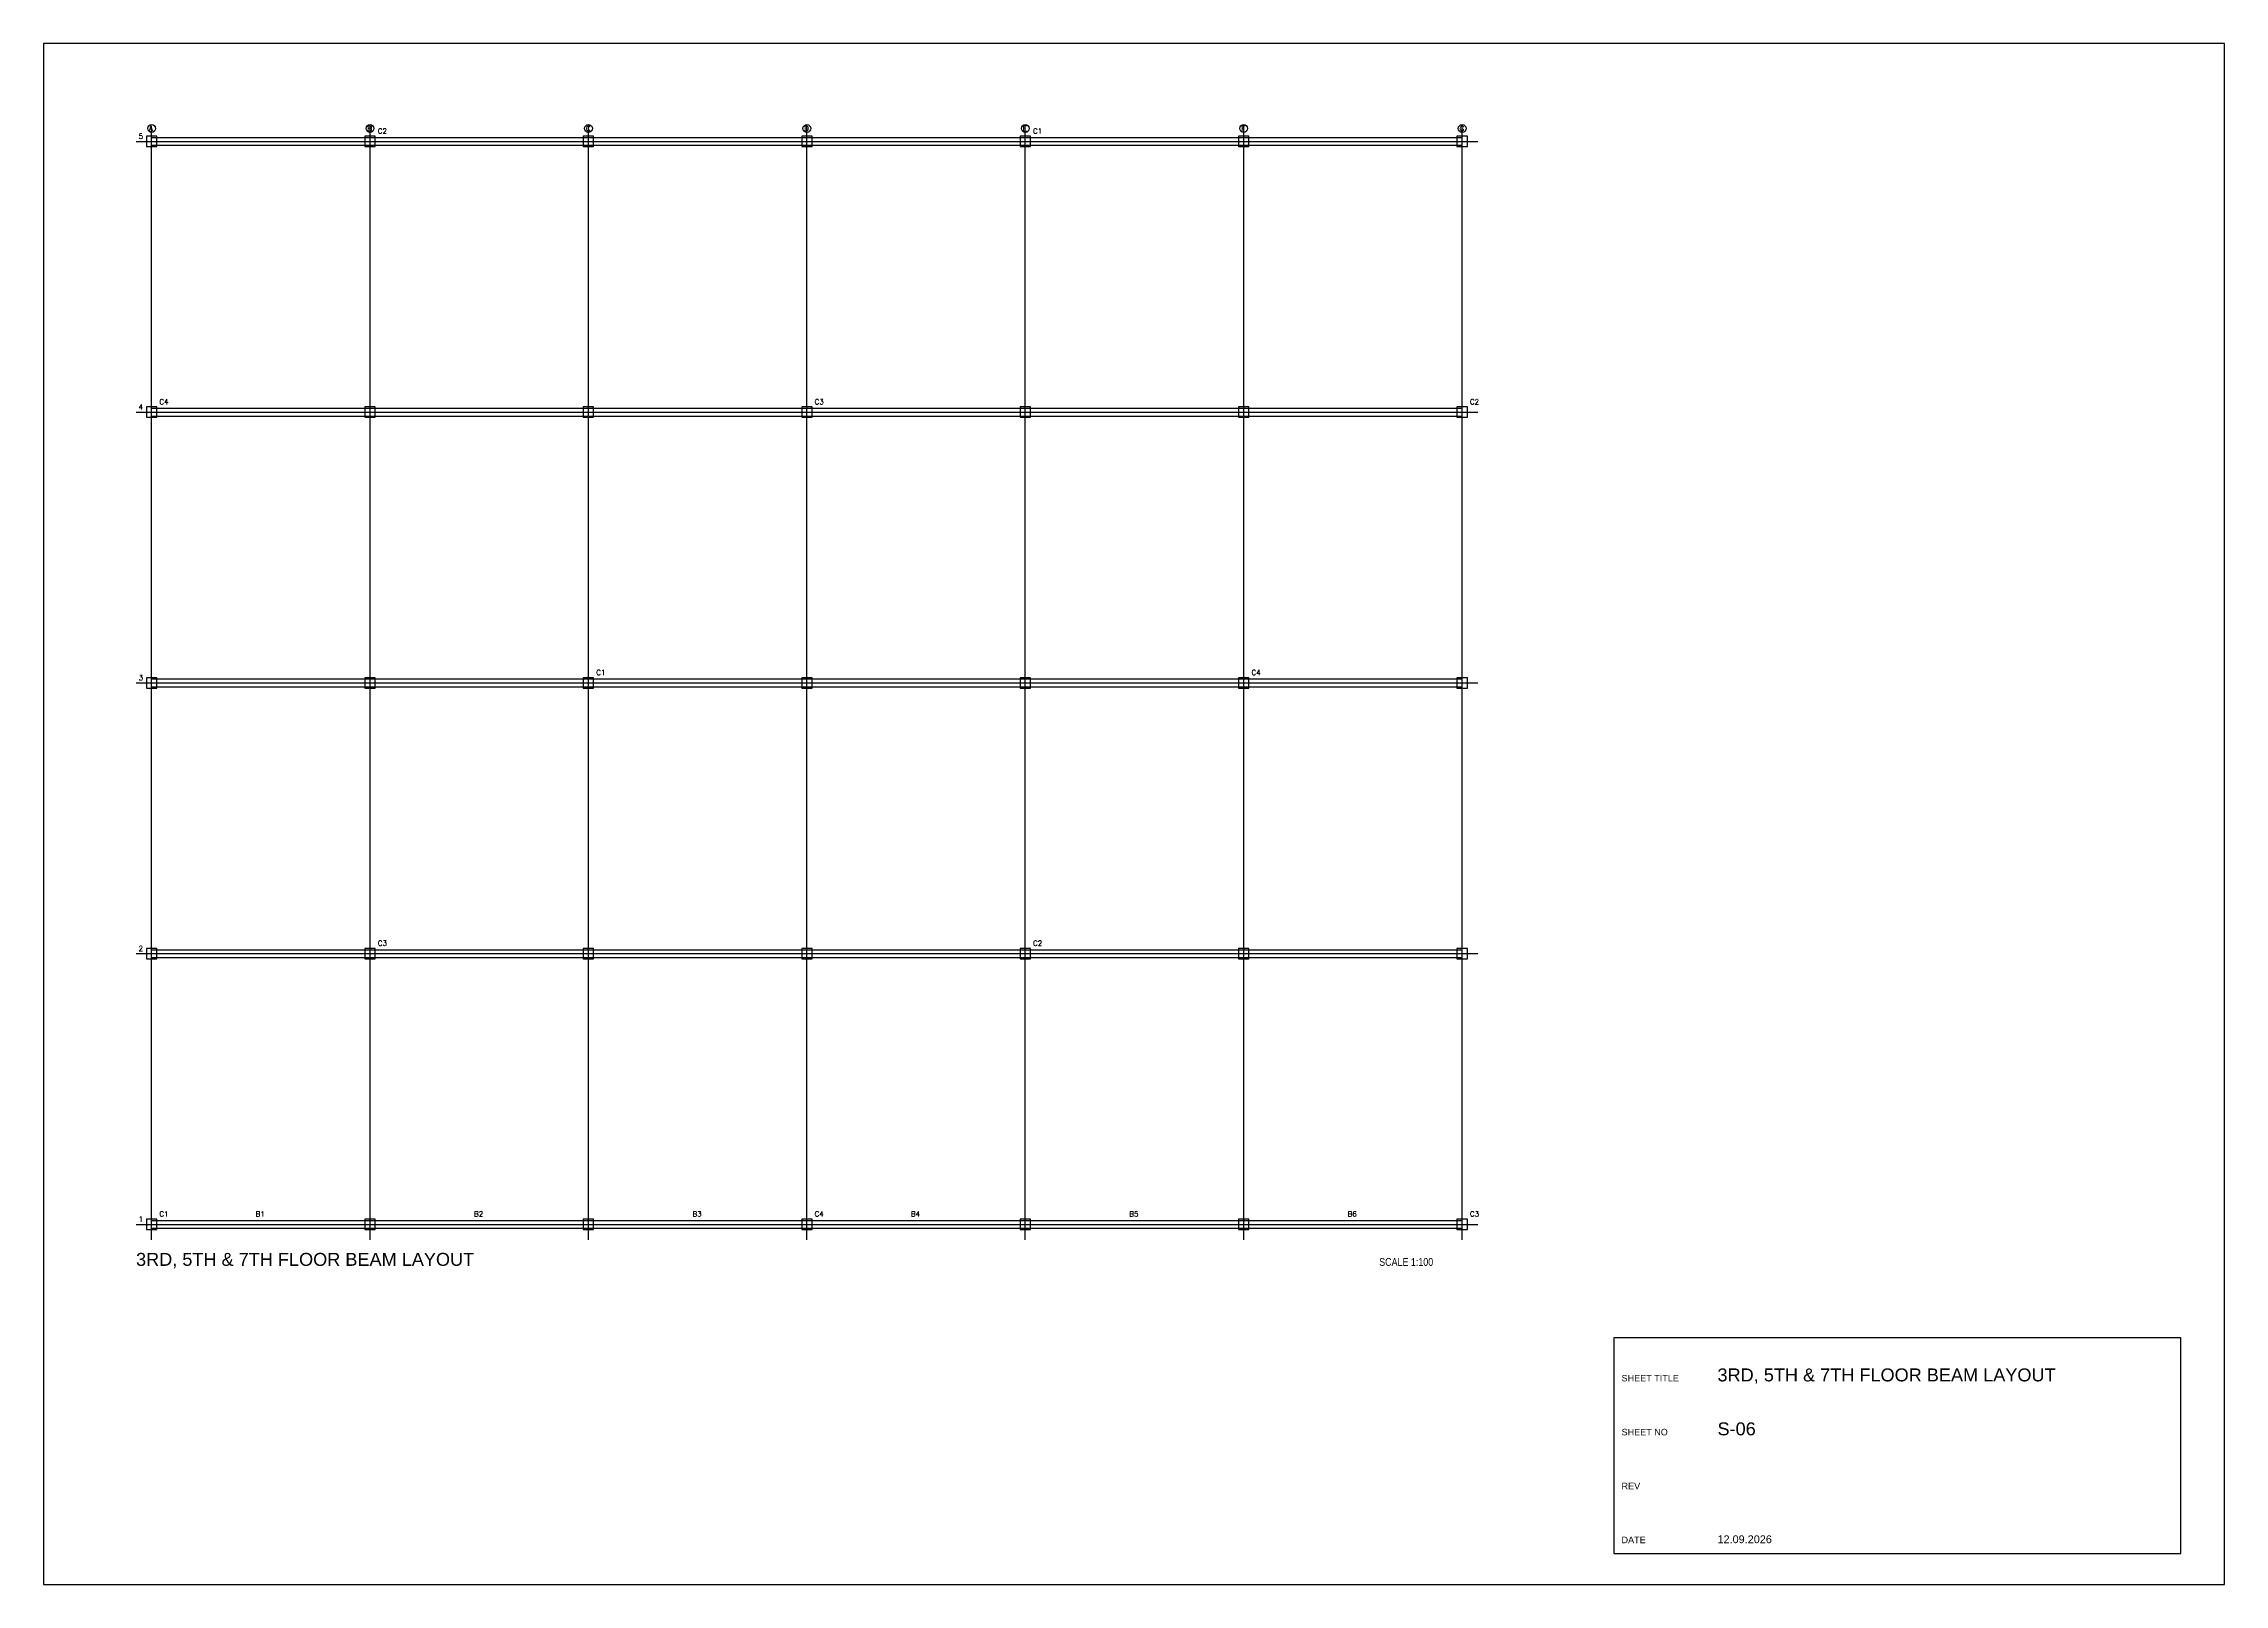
# Model space of a CAD drawing. Header units: millimetres. Extents: x 0 to 12841, y 0 to 594.
# Drawn here: x 5000 to 5841, y 0 to 594 of the extents above; entities that cross this region are included whole.
import ezdxf

# ---------------------------------------------------------------- set-up
doc = ezdxf.new("R2010")
doc.units = ezdxf.units.MM
for name, color, linetype in [('BEAM', 7, 'Continuous'), ('COLUMN', 7, 'Continuous'), ('FRAME', 7, 'Continuous'), ('GRID', 7, 'Continuous'), ('TITLE', 7, 'Continuous'), ('TITLES', 7, 'Continuous')]:
    doc.layers.add(name, color=color, linetype=linetype)
doc.styles.add('Arial', font='arial.ttf')
doc.styles.add('ROMANS', font='romans.shx')
doc.styles.add('SWISSC', font='swissc.ttf')

msp = doc.modelspace()

# ---------------------------------------------------------------- linework, layer by layer
at = {"layer": 'BEAM'}
for p, q in [((5041.64, 557.8), (5113.84, 557.8)), ((5113.84, 557.8), (5186.05, 557.8)), ((5186.05, 557.8), (5258.25, 557.8)), ((5258.25, 557.8), (5330.45, 557.8)), ((5330.45, 557.8), (5402.65, 557.8)), ((5402.65, 557.8), (5474.86, 557.8)), ((5474.86, 557.8), (5547.06, 557.8)), ((5041.64, 554.8), (5113.84, 554.8)), ((5113.84, 554.8), (5186.05, 554.8)), ((5186.05, 554.8), (5258.25, 554.8)), ((5258.25, 554.8), (5330.45, 554.8)), ((5330.45, 554.8), (5402.65, 554.8)), ((5402.65, 554.8), (5474.86, 554.8)), ((5474.86, 554.8), (5547.06, 554.8)), ((5041.64, 453.43), (5113.84, 453.43)), ((5041.64, 450.43), (5113.84, 450.43)), ((5113.84, 453.43), (5186.05, 453.43)), ((5113.84, 450.43), (5186.05, 450.43)), ((5186.05, 453.43), (5258.25, 453.43)), ((5186.05, 450.43), (5258.25, 450.43)), ((5258.25, 453.43), (5330.45, 453.43)), ((5258.25, 450.43), (5330.45, 450.43)), ((5330.45, 453.43), (5402.65, 453.43)), ((5330.45, 450.43), (5402.65, 450.43)), ((5402.65, 453.43), (5474.86, 453.43)), ((5402.65, 450.43), (5474.86, 450.43)), ((5474.86, 453.43), (5547.06, 453.43)), ((5474.86, 450.43), (5547.06, 450.43)), ((5041.64, 349.05), (5113.84, 349.05)), ((5041.64, 346.05), (5113.84, 346.05)), ((5113.84, 349.05), (5186.05, 349.05)), ((5113.84, 346.05), (5186.05, 346.05)), ((5186.05, 349.05), (5258.25, 349.05)), ((5186.05, 346.05), (5258.25, 346.05)), ((5258.25, 349.05), (5330.45, 349.05)), ((5258.25, 346.05), (5330.45, 346.05)), ((5330.45, 349.05), (5402.65, 349.05)), ((5330.45, 346.05), (5402.65, 346.05)), ((5402.65, 349.05), (5474.86, 349.05)), ((5402.65, 346.05), (5474.86, 346.05)), ((5474.86, 349.05), (5547.06, 349.05)), ((5474.86, 346.05), (5547.06, 346.05)), ((5041.64, 244.68), (5113.84, 244.68)), ((5113.84, 244.68), (5186.05, 244.68)), ((5186.05, 244.68), (5258.25, 244.68)), ((5258.25, 244.68), (5330.45, 244.68)), ((5330.45, 244.68), (5402.65, 244.68)), ((5402.65, 244.68), (5474.86, 244.68)), ((5474.86, 244.68), (5547.06, 244.68)), ((5041.64, 241.68), (5113.84, 241.68)), ((5113.84, 241.68), (5186.05, 241.68)), ((5186.05, 241.68), (5258.25, 241.68)), ((5258.25, 241.68), (5330.45, 241.68)), ((5330.45, 241.68), (5402.65, 241.68)), ((5402.65, 241.68), (5474.86, 241.68)), ((5474.86, 241.68), (5547.06, 241.68)), ((5041.64, 140.3), (5113.84, 140.3)), ((5041.64, 137.3), (5113.84, 137.3)), ((5113.84, 140.3), (5186.05, 140.3)), ((5113.84, 137.3), (5186.05, 137.3)), ((5186.05, 140.3), (5258.25, 140.3)), ((5186.05, 137.3), (5258.25, 137.3)), ((5258.25, 140.3), (5330.45, 140.3)), ((5258.25, 137.3), (5330.45, 137.3)), ((5330.45, 140.3), (5402.65, 140.3)), ((5330.45, 137.3), (5402.65, 137.3)), ((5402.65, 140.3), (5474.86, 140.3)), ((5402.65, 137.3), (5474.86, 137.3)), ((5474.86, 140.3), (5547.06, 140.3)), ((5474.86, 137.3), (5547.06, 137.3))]:
    msp.add_line(p, q, dxfattribs=at)
at = {"layer": 'COLUMN'}
for points in [[(5039.64, 554.3), (5043.64, 554.3), (5043.64, 558.3), (5039.64, 558.3)], [(5123.88, 554.3), (5127.88, 554.3), (5127.88, 558.3), (5123.88, 558.3)], [(5208.11, 554.3), (5212.11, 554.3), (5212.11, 558.3), (5208.11, 558.3)], [(5292.35, 554.3), (5296.35, 554.3), (5296.35, 558.3), (5292.35, 558.3)], [(5376.59, 554.3), (5380.59, 554.3), (5380.59, 558.3), (5376.59, 558.3)], [(5460.82, 554.3), (5464.82, 554.3), (5464.82, 558.3), (5460.82, 558.3)], [(5545.06, 554.3), (5549.06, 554.3), (5549.06, 558.3), (5545.06, 558.3)], [(5039.64, 449.93), (5043.64, 449.93), (5043.64, 453.93), (5039.64, 453.93)], [(5123.88, 449.93), (5127.88, 449.93), (5127.88, 453.93), (5123.88, 453.93)], [(5208.11, 449.93), (5212.11, 449.93), (5212.11, 453.93), (5208.11, 453.93)], [(5292.35, 449.93), (5296.35, 449.93), (5296.35, 453.93), (5292.35, 453.93)], [(5376.59, 449.93), (5380.59, 449.93), (5380.59, 453.93), (5376.59, 453.93)], [(5460.82, 449.93), (5464.82, 449.93), (5464.82, 453.93), (5460.82, 453.93)], [(5545.06, 449.93), (5549.06, 449.93), (5549.06, 453.93), (5545.06, 453.93)], [(5039.64, 345.55), (5043.64, 345.55), (5043.64, 349.55), (5039.64, 349.55)], [(5123.88, 345.55), (5127.88, 345.55), (5127.88, 349.55), (5123.88, 349.55)], [(5208.11, 345.55), (5212.11, 345.55), (5212.11, 349.55), (5208.11, 349.55)], [(5292.35, 345.55), (5296.35, 345.55), (5296.35, 349.55), (5292.35, 349.55)], [(5376.59, 345.55), (5380.59, 345.55), (5380.59, 349.55), (5376.59, 349.55)], [(5460.82, 345.55), (5464.82, 345.55), (5464.82, 349.55), (5460.82, 349.55)], [(5545.06, 345.55), (5549.06, 345.55), (5549.06, 349.55), (5545.06, 349.55)], [(5039.64, 241.18), (5043.64, 241.18), (5043.64, 245.18), (5039.64, 245.18)], [(5123.88, 241.18), (5127.88, 241.18), (5127.88, 245.18), (5123.88, 245.18)], [(5208.11, 241.18), (5212.11, 241.18), (5212.11, 245.18), (5208.11, 245.18)], [(5292.35, 241.18), (5296.35, 241.18), (5296.35, 245.18), (5292.35, 245.18)], [(5376.59, 241.18), (5380.59, 241.18), (5380.59, 245.18), (5376.59, 245.18)], [(5460.82, 241.18), (5464.82, 241.18), (5464.82, 245.18), (5460.82, 245.18)], [(5545.06, 241.18), (5549.06, 241.18), (5549.06, 245.18), (5545.06, 245.18)], [(5039.64, 136.8), (5043.64, 136.8), (5043.64, 140.8), (5039.64, 140.8)], [(5123.88, 136.8), (5127.88, 136.8), (5127.88, 140.8), (5123.88, 140.8)], [(5208.11, 136.8), (5212.11, 136.8), (5212.11, 140.8), (5208.11, 140.8)], [(5292.35, 136.8), (5296.35, 136.8), (5296.35, 140.8), (5292.35, 140.8)], [(5376.59, 136.8), (5380.59, 136.8), (5380.59, 140.8), (5376.59, 140.8)], [(5460.82, 136.8), (5464.82, 136.8), (5464.82, 140.8), (5460.82, 140.8)], [(5545.06, 136.8), (5549.06, 136.8), (5549.06, 140.8), (5545.06, 140.8)]]:
    msp.add_lwpolyline(points, close=True, dxfattribs=at)
at = {"layer": 'FRAME'}
msp.add_lwpolyline([(5000, 0), (5841, 0), (5841, 594), (5000, 594)], close=True, dxfattribs=at)
at = {"layer": 'GRID'}
for p, q in [((5035.64, 556.3), (5109.56, 556.3)), ((5041.64, 490.72), (5041.64, 562.3)), ((5109.56, 556.3), (5183.47, 556.3)), ((5125.88, 490.72), (5125.88, 562.3)), ((5183.47, 556.3), (5257.39, 556.3)), ((5210.11, 490.72), (5210.11, 562.3)), ((5257.39, 556.3), (5331.31, 556.3)), ((5294.35, 490.72), (5294.35, 562.3)), ((5331.31, 556.3), (5405.23, 556.3)), ((5378.59, 490.72), (5378.59, 562.3)), ((5405.23, 556.3), (5479.14, 556.3)), ((5462.82, 490.72), (5462.82, 562.3)), ((5479.14, 556.3), (5553.06, 556.3)), ((5547.06, 490.72), (5547.06, 562.3)), ((5041.64, 419.13), (5041.64, 490.72)), ((5125.88, 419.13), (5125.88, 490.72)), ((5210.11, 419.13), (5210.11, 490.72)), ((5294.35, 419.13), (5294.35, 490.72)), ((5378.59, 419.13), (5378.59, 490.72)), ((5462.82, 419.13), (5462.82, 490.72)), ((5547.06, 419.13), (5547.06, 490.72)), ((5035.64, 451.93), (5109.56, 451.93)), ((5109.56, 451.93), (5183.47, 451.93)), ((5183.47, 451.93), (5257.39, 451.93)), ((5257.39, 451.93), (5331.31, 451.93)), ((5331.31, 451.93), (5405.23, 451.93)), ((5405.23, 451.93), (5479.14, 451.93)), ((5479.14, 451.93), (5553.06, 451.93)), ((5041.64, 347.55), (5041.64, 419.13)), ((5125.88, 347.55), (5125.88, 419.13)), ((5210.11, 347.55), (5210.11, 419.13)), ((5294.35, 347.55), (5294.35, 419.13)), ((5378.59, 347.55), (5378.59, 419.13)), ((5462.82, 347.55), (5462.82, 419.13)), ((5547.06, 347.55), (5547.06, 419.13)), ((5035.64, 347.55), (5109.56, 347.55)), ((5041.64, 275.97), (5041.64, 347.55)), ((5109.56, 347.55), (5183.47, 347.55)), ((5125.88, 275.97), (5125.88, 347.55)), ((5183.47, 347.55), (5257.39, 347.55)), ((5210.11, 275.97), (5210.11, 347.55)), ((5257.39, 347.55), (5331.31, 347.55)), ((5294.35, 275.97), (5294.35, 347.55)), ((5331.31, 347.55), (5405.23, 347.55)), ((5378.59, 275.97), (5378.59, 347.55)), ((5405.23, 347.55), (5479.14, 347.55)), ((5462.82, 275.97), (5462.82, 347.55)), ((5479.14, 347.55), (5553.06, 347.55)), ((5547.06, 275.97), (5547.06, 347.55)), ((5041.64, 204.38), (5041.64, 275.97)), ((5125.88, 204.38), (5125.88, 275.97)), ((5210.11, 204.38), (5210.11, 275.97)), ((5294.35, 204.38), (5294.35, 275.97)), ((5378.59, 204.38), (5378.59, 275.97)), ((5462.82, 204.38), (5462.82, 275.97)), ((5547.06, 204.38), (5547.06, 275.97)), ((5035.64, 243.18), (5109.56, 243.18)), ((5109.56, 243.18), (5183.47, 243.18)), ((5183.47, 243.18), (5257.39, 243.18)), ((5257.39, 243.18), (5331.31, 243.18)), ((5331.31, 243.18), (5405.23, 243.18)), ((5405.23, 243.18), (5479.14, 243.18)), ((5479.14, 243.18), (5553.06, 243.18)), ((5041.64, 132.8), (5041.64, 204.38)), ((5125.88, 132.8), (5125.88, 204.38)), ((5210.11, 132.8), (5210.11, 204.38)), ((5294.35, 132.8), (5294.35, 204.38)), ((5378.59, 132.8), (5378.59, 204.38)), ((5462.82, 132.8), (5462.82, 204.38)), ((5547.06, 132.8), (5547.06, 204.38)), ((5035.64, 138.8), (5109.56, 138.8)), ((5109.56, 138.8), (5183.47, 138.8)), ((5183.47, 138.8), (5257.39, 138.8)), ((5257.39, 138.8), (5331.31, 138.8)), ((5331.31, 138.8), (5405.23, 138.8)), ((5405.23, 138.8), (5479.14, 138.8)), ((5479.14, 138.8), (5553.06, 138.8))]:
    msp.add_line(p, q, dxfattribs=at)
for centre in [(5041.64, 561.3), (5125.88, 561.3), (5210.11, 561.3), (5294.35, 561.3), (5378.59, 561.3), (5462.82, 561.3), (5547.06, 561.3)]:
    msp.add_circle(centre, 1.5, dxfattribs=at)
at = {"layer": 'TITLE'}
for p, q in [((5678.41, 95.04), (5605.52, 95.04)), ((5605.52, 95.04), (5605.52, 53.46)), ((5751.29, 95.04), (5678.41, 95.04)), ((5824.18, 95.04), (5751.29, 95.04)), ((5824.18, 53.46), (5824.18, 95.04)), ((5605.52, 53.46), (5605.52, 11.88)), ((5824.18, 11.88), (5824.18, 53.46)), ((5605.52, 11.88), (5678.41, 11.88)), ((5678.41, 11.88), (5751.29, 11.88)), ((5751.29, 11.88), (5824.18, 11.88))]:
    msp.add_line(p, q, dxfattribs=at)

# ---------------------------------------------------------------- texts
at = {"layer": 'BEAM', "style": 'ROMANS'}
for s, p in [('B1', (5081.76, 141.8)), ('B2', (5165.99, 141.8)), ('B3', (5250.23, 141.8)), ('B4', (5334.47, 141.8)), ('B5', (5418.7, 141.8)), ('B6', (5502.94, 141.8))]:
    msp.add_text(s, height=2, dxfattribs=at).set_placement(p)
at = {"layer": 'COLUMN', "style": 'ROMANS'}
for s, p in [('C2', (5128.88, 559.3)), ('C1', (5381.59, 559.3)), ('C4', (5044.64, 454.93)), ('C3', (5297.35, 454.93)), ('C2', (5550.06, 454.93)), ('C1', (5213.11, 350.55)), ('C4', (5465.82, 350.55)), ('C3', (5128.88, 246.18)), ('C2', (5381.59, 246.18)), ('C1', (5044.64, 141.8)), ('C4', (5297.35, 141.8)), ('C3', (5550.06, 141.8))]:
    msp.add_text(s, height=2, dxfattribs=at).set_placement(p)
at = {"layer": 'GRID', "style": 'ROMANS'}
for s, p in [('5', (5036.64, 557.3)), ('A', (5040.64, 560.3)), ('B', (5124.88, 560.3)), ('C', (5209.11, 560.3)), ('D', (5293.35, 560.3)), ('E', (5377.59, 560.3)), ('F', (5461.82, 560.3)), ('G', (5546.06, 560.3)), ('4', (5036.64, 452.93)), ('3', (5036.64, 348.55)), ('2', (5036.64, 244.18)), ('1', (5036.64, 139.8))]:
    msp.add_text(s, height=2, dxfattribs=at).set_placement(p)
at = {"layer": 'TITLE', "style": 'Arial'}
for s, height, p in [('SHEET TITLE', 2.5, (5608.52, 78.25)), ('3RD, 5TH & 7TH FLOOR BEAM LAYOUT', 5, (5645.52, 78.25)), ('SHEET NO', 2.5, (5608.52, 57.46)), ('S-06', 5, (5645.52, 57.46)), ('REV', 2.5, (5608.52, 36.67)), ('DATE', 2.5, (5608.52, 15.88)), ('12.09.2026', 3, (5645.52, 15.88))]:
    msp.add_text(s, height=height, dxfattribs=at).set_placement(p)
at = {"layer": 'TITLES'}
for s, height, style, p in [('3RD, 5TH & 7TH FLOOR BEAM LAYOUT', 5, 'Arial', (5035.64, 122.8)), ('SCALE 1:100', 3, 'SWISSC', (5515.06, 122.8))]:
    msp.add_text(s, height=height, dxfattribs=dict(at, style=style)).set_placement(p)

doc.saveas('drawing.dxf')
